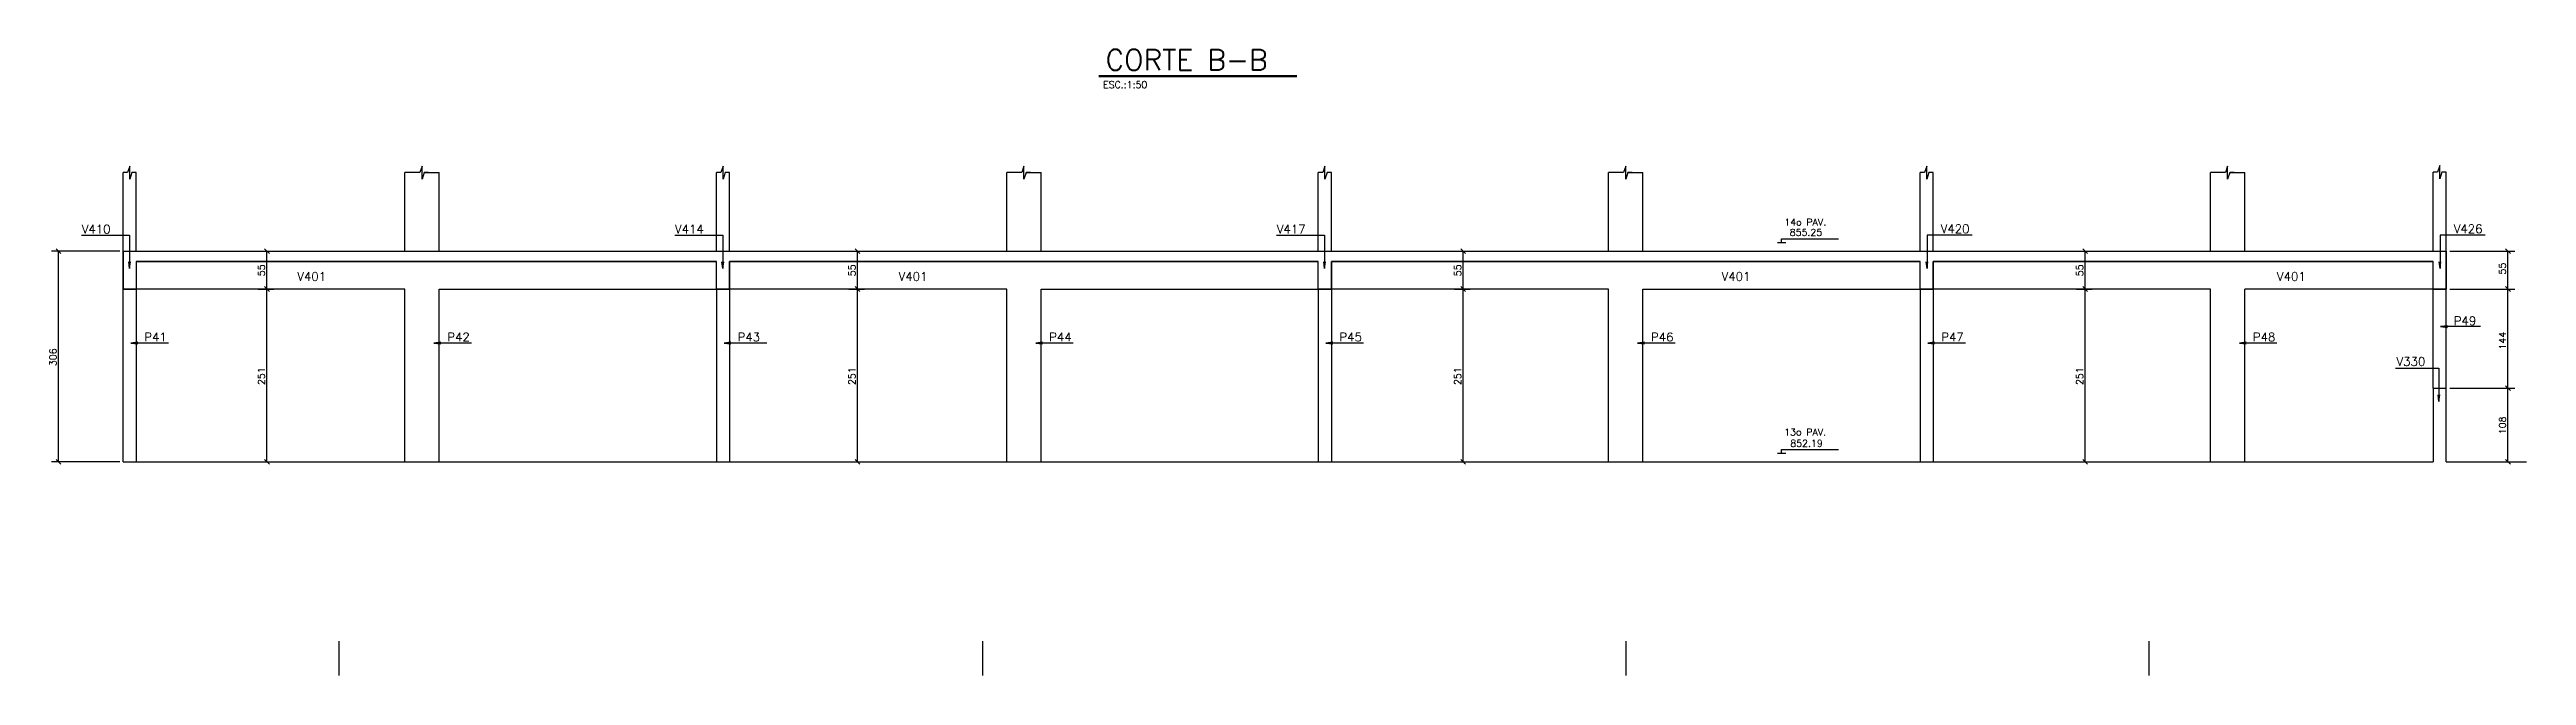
# Model space of a CAD drawing. Extents: x 1992 to 7619, y 830 to 3800.
# Drawn here: x 1992 to 5589, y 830 to 1739 of the extents above; entities that cross this region are included whole.
import ezdxf

# ---------------------------------------------------------------- set-up
doc = ezdxf.new("R2010")
doc.units = 0
doc.header["$MEASUREMENT"] = 0
for name, color, linetype in [('2', 2, 'CONTINUOUS'), ('3', 3, 'CONTINUOUS'), ('6', 6, 'CONTINUOUS'), ('8', 8, 'CONTINUOUS'), ('9', 9, 'CONTINUOUS')]:
    doc.layers.add(name, color=color, linetype=linetype)
doc.styles.get("Standard").update_dxf_attribs({"font": 'ROMANS.SHX'})

msp = doc.modelspace()

# ---------------------------------------------------------------- texts
at = {"layer": '2', "linetype": 'Continuous'}
msp.add_text('ESC.:1:50', height=10, dxfattribs=at).set_placement((3521.999872, 1683.050985))
for s, p in [('55', (2304.795194, 1409.795682)), ('55', (3162.34201, 1409.795682)), ('55', (4041.899661, 1409.795682)), ('55', (4945.228579, 1409.795682)), ('55', (5559.260322, 1412.295682)), ('306', (2002.049705, 1279.295682)), ('144', (5559.260322, 1303.295682)), ('251', (2304.795194, 1251.795682)), ('251', (3162.34201, 1251.795682)), ('251', (4041.899661, 1251.795682)), ('251', (4945.228579, 1251.795682)), ('108', (5559.260322, 1180.295682))]:
    msp.add_text(s, height=10, rotation=90, dxfattribs=at).set_placement(p)
at = {"layer": '3', "linetype": 'Continuous'}
for s, height, p in [('V410', 12.5, (2038.806865, 1471.95525)), ('V414', 12.5, (2900.306865, 1471.95525)), ('V417', 12.5, (3774.306865, 1471.95525)), ('14o PAV.', 10, (4511.334322, 1483.404021)), ('855.25', 10, (4519.197316, 1468.449387)), ('V420', 12.5, (4738.466469, 1472.45804)), ('V426', 12.5, (5483.466469, 1472.45804)), ('V401', 12.5, (2351.916108, 1403.20735)), ('V401', 12.5, (3225.18524, 1403.20735)), ('V401', 12.5, (4420.315265, 1403.20735)), ('V401', 12.5, (5226.756267, 1403.20735)), ('P49', 12.5, (5483.48526, 1338.739334)), ('P41', 12.5, (2129.701106, 1315.313434)), ('P42', 12.5, (2569.701106, 1315.313434)), ('P43', 12.5, (2991.201106, 1315.313434)), ('P44', 12.5, (3443.701106, 1315.313434)), ('P45', 12.5, (3865.201106, 1315.313434)), ('P46', 12.5, (4317.701106, 1315.313434)), ('P47', 12.5, (4739.201106, 1315.313434)), ('P48', 12.5, (5191.701106, 1315.313434)), ('V330', 12.5, (5400.365118, 1279.640213)), ('13o PAV.', 10, (4511.172951, 1178.400658)), ('852.19', 10, (4520.011183, 1162.217203))]:
    msp.add_text(s, height=height, dxfattribs=at).set_placement(p)
at = {"layer": '6', "linetype": 'Continuous'}
msp.add_text('CORTE B-B', height=30, dxfattribs=at).set_placement((3525.575781, 1709.156333))

# ---------------------------------------------------------------- linework, layer by layer
at = {"layer": '2', "linetype": 'Continuous'}
for p, q in [((2008.585239, 1442.760148), (2001.514171, 1449.831216)), ((2311.330728, 1442.760148), (2304.25966, 1449.831216)), ((3168.877544, 1442.760148), (3161.806476, 1449.831216)), ((4048.435195, 1442.760148), (4041.364127, 1449.831216)), ((4951.764113, 1442.760148), (4944.693045, 1449.831216)), ((5565.795856, 1442.760148), (5558.724788, 1449.831216)), ((2311.330728, 1387.760148), (2304.25966, 1394.831216)), ((2311.330728, 1387.760148), (2304.25966, 1394.831216)), ((3168.877544, 1387.760148), (3161.806476, 1394.831216)), ((3168.877544, 1387.760148), (3161.806476, 1394.831216)), ((4048.435195, 1387.760148), (4041.364127, 1394.831216)), ((4048.435195, 1387.760148), (4041.364127, 1394.831216)), ((4951.764113, 1387.760148), (4944.693045, 1394.831216)), ((4951.764113, 1387.760148), (4944.693045, 1394.831216)), ((5565.795856, 1387.760148), (5558.724788, 1394.831216)), ((5565.795856, 1387.760148), (5558.724788, 1394.831216)), ((5565.795856, 1243.760148), (5558.724788, 1250.831216)), ((5565.795856, 1243.760148), (5558.724788, 1250.831216)), ((2008.585239, 1136.760148), (2001.514171, 1143.831216)), ((2311.330728, 1136.760148), (2304.25966, 1143.831216)), ((3168.877544, 1136.760148), (3161.806476, 1143.831216)), ((4048.435195, 1136.760148), (4041.364127, 1143.831216)), ((4951.764113, 1136.760148), (4944.693045, 1143.831216)), ((5565.795856, 1136.760148), (5558.724788, 1143.831216))]:
    msp.add_line(p, q, dxfattribs=at)
at = {"layer": '3', "linetype": 'Continuous'}
for p, q in [((2099.09, 1446.295682), (2099.09, 1560.455238)), ((2118.09, 1446.295682), (2118.09, 1560.455238)), ((2508.09, 1446.295682), (2508.09, 1560.455238)), ((2558.09, 1446.295682), (2558.09, 1560.455238)), ((2960.59, 1446.295682), (2960.59, 1560.455238)), ((2979.59, 1446.295682), (2979.59, 1560.455238)), ((3382.09, 1446.295682), (3382.09, 1560.455238)), ((3432.09, 1446.295682), (3432.09, 1560.455238)), ((3834.59, 1446.295682), (3834.59, 1560.455238)), ((3853.59, 1446.295682), (3853.59, 1560.455238)), ((4256.09, 1446.295682), (4256.09, 1560.455238)), ((4306.09, 1446.295682), (4306.09, 1560.455238)), ((4708.59, 1446.295682), (4708.59, 1560.455238)), ((4727.59, 1446.295682), (4727.59, 1560.455238)), ((5130.09, 1446.295682), (5130.09, 1560.455238)), ((5180.09, 1446.295682), (5180.09, 1560.455238)), ((5453.59, 1446.295682), (5453.59, 1560.990873)), ((5472.59, 1446.295682), (5472.59, 1560.990873)), ((4513.349741, 1458.295682), (4501.349741, 1458.295682)), ((4507.349741, 1458.295682), (4507.349741, 1464.295682)), ((4507.349741, 1464.295682), (4589.924006, 1464.295682)), ((2099.09, 1140.295682), (2099.09, 1391.295682)), ((5180.09, 1140.295682), (5180.09, 1391.295682)), ((5472.59, 1247.295682), (5472.59, 1391.295682)), ((4513.349741, 1152.295682), (4501.349741, 1152.295682)), ((4507.349741, 1152.295682), (4507.349741, 1158.295682)), ((4507.349741, 1158.295682), (4589.924006, 1158.295682)), ((2412.353006, 879.93055), (2412.353006, 829.93105)), ((3346.837115, 879.93055), (3346.837115, 829.93105)), ((4281.321223, 879.93055), (4281.321223, 829.93105)), ((5040.832831, 879.93055), (5040.832831, 829.93105))]:
    msp.add_line(p, q, dxfattribs=at)
for points in [[(2508.09, 1140.295682), (2508.09, 1391.295682), (2118.09, 1391.295682), (2118.09, 1140.295682)], [(2558.09, 1140.295682), (2558.09, 1391.295682), (2960.59, 1391.295682), (2960.59, 1140.295682)], [(3382.09, 1140.295682), (3382.09, 1391.295682), (2979.59, 1391.295682), (2979.59, 1140.295682)], [(3432.09, 1140.295682), (3432.09, 1391.295682), (3834.59, 1391.295682), (3834.59, 1140.295682)], [(4256.09, 1140.295682), (4256.09, 1391.295682), (3853.59, 1391.295682), (3853.59, 1140.295682)], [(4306.09, 1140.295682), (4306.09, 1391.295682), (4708.59, 1391.295682), (4708.59, 1140.295682)], [(5130.09, 1140.295682), (5130.09, 1391.295682), (4727.59, 1391.295682), (4727.59, 1140.295682)], [(5453.59, 1247.295682), (5453.59, 1391.295682), (5180.09, 1391.295682)]]:
    msp.add_lwpolyline(points, dxfattribs=at)
at = {"layer": '6', "linetype": 'Continuous'}
for p, q in [((3516.061234, 1701.632244), (3803.446173, 1701.632244)), ((3516.061234, 1699.834204), (3803.446173, 1699.834204)), ((2099.09, 1446.295682), (5453.59, 1446.295682)), ((2099.09, 1446.295682), (2099.09, 1391.295682)), ((5453.59, 1446.295682), (5472.59, 1446.295682)), ((5472.59, 1434.295682), (5472.59, 1446.295682)), ((2118.09, 1431.295682), (2118.09, 1391.295682)), ((2118.09, 1431.295682), (2960.59, 1431.295682)), ((2960.59, 1391.295682), (2960.59, 1431.295682)), ((2979.59, 1391.295682), (2979.59, 1431.295682)), ((2979.59, 1431.295682), (3834.59, 1431.295682)), ((3834.59, 1391.295682), (3834.59, 1431.295682)), ((3853.59, 1391.295682), (3853.59, 1431.295682)), ((3853.59, 1431.295682), (4708.59, 1431.295682)), ((4708.59, 1391.295682), (4708.59, 1431.295682)), ((4727.59, 1391.295682), (4727.59, 1431.295682)), ((4727.59, 1431.295682), (5453.59, 1431.295682)), ((5453.59, 1391.295682), (5453.59, 1431.295682)), ((5472.59, 1391.295682), (5472.59, 1434.295682)), ((2099.09, 1391.295682), (2118.09, 1391.295682)), ((2960.59, 1391.295682), (2979.59, 1391.295682)), ((3834.59, 1391.295682), (3853.59, 1391.295682)), ((4708.59, 1391.295682), (4727.59, 1391.295682)), ((5453.59, 1391.295682), (5472.59, 1391.295682)), ((5453.59, 1247.295682), (5472.59, 1247.295682)), ((5453.59, 1247.295682), (5453.59, 1140.295682)), ((5472.59, 1140.295682), (5472.59, 1247.295682)), ((2099.09, 1140.295682), (5453.59, 1140.295682)), ((5472.59, 1140.295682), (5589.09, 1140.295682))]:
    msp.add_line(p, q, dxfattribs=at)
at = {"layer": '8', "linetype": 'Continuous'}
msp.add_lwpolyline([(2099.09, 1391.295682), (2099.09, 1446.295682), (5472.59, 1446.295682), (5472.59, 1391.295682), (5453.59, 1391.295682), (5453.59, 1431.295682), (4727.59, 1431.295682), (4727.59, 1391.295682), (4708.59, 1391.295682), (4708.59, 1431.295682), (3853.59, 1431.295682), (3853.59, 1391.295682), (3834.59, 1391.295682), (3834.59, 1431.295682), (2979.59, 1431.295682), (2979.59, 1391.295682), (2960.59, 1391.295682), (2960.59, 1431.295682), (2118.09, 1431.295682), (2118.09, 1391.295682), (2099.09, 1391.295682)], dxfattribs=at)
at = {"layer": '9', "linetype": 'Continuous'}
for p, q in [((2529.923327, 1560.455238), (2508.09, 1560.455238)), ((2536.256655, 1560.455238), (2558.09, 1560.455238)), ((3403.923327, 1560.455238), (3382.09, 1560.455238)), ((3410.256655, 1560.455238), (3432.09, 1560.455238)), ((4277.923327, 1560.455238), (4256.09, 1560.455238)), ((4284.256655, 1560.455238), (4306.09, 1560.455238)), ((5151.923327, 1560.455238), (5130.09, 1560.455238)), ((5158.256655, 1560.455238), (5180.09, 1560.455238)), ((2094.09, 1446.295682), (1995.049705, 1446.295682)), ((2005.049705, 1140.295682), (2005.049705, 1446.295682)), ((2306.726977, 1446.295682), (2317.795194, 1446.295682)), ((2307.795194, 1391.295682), (2307.795194, 1446.295682)), ((3164.273793, 1446.295682), (3175.34201, 1446.295682)), ((3165.34201, 1391.295682), (3165.34201, 1446.295682)), ((4043.831444, 1446.295682), (4054.899661, 1446.295682)), ((4044.899661, 1391.295682), (4044.899661, 1446.295682)), ((4947.160362, 1446.295682), (4958.228579, 1446.295682)), ((4948.228579, 1391.295682), (4948.228579, 1446.295682)), ((5477.59, 1446.295682), (5572.260322, 1446.295682)), ((5562.260322, 1391.295682), (5562.260322, 1446.295682)), ((2295.26479, 1391.295682), (2317.795194, 1391.295682)), ((2307.795194, 1140.295682), (2307.795194, 1391.295682)), ((3152.811606, 1391.295682), (3175.34201, 1391.295682)), ((3165.34201, 1140.295682), (3165.34201, 1391.295682)), ((4032.369257, 1391.295682), (4054.899661, 1391.295682)), ((4044.899661, 1140.295682), (4044.899661, 1391.295682)), ((4935.698175, 1391.295682), (4958.228579, 1391.295682)), ((4948.228579, 1140.295682), (4948.228579, 1391.295682)), ((5477.59, 1391.295682), (5572.260322, 1391.295682)), ((5562.260322, 1247.295682), (5562.260322, 1391.295682)), ((5477.59, 1247.295682), (5572.260322, 1247.295682)), ((5562.260322, 1140.295682), (5562.260322, 1247.295682)), ((2094.09, 1140.295682), (1995.049705, 1140.295682)), ((2310.098209, 1140.295682), (2317.795194, 1140.295682)), ((3167.645025, 1140.295682), (3175.34201, 1140.295682)), ((4047.202675, 1140.295682), (4054.899661, 1140.295682)), ((4950.531594, 1140.295682), (4958.228579, 1140.295682)), ((5539.882246, 1140.295682), (5572.260322, 1140.295682))]:
    msp.add_line(p, q, dxfattribs=at)
for points in [[(2118.09, 1560.455238), (2111.756655, 1560.455238), (2108.59, 1550.955238), (2108.59, 1569.955238), (2105.423327, 1560.455238), (2099.09, 1560.455238)], [(2542.59, 1560.455238), (2536.256655, 1560.455238), (2533.09, 1550.955238), (2533.09, 1569.955238), (2529.923327, 1560.455238), (2523.59, 1560.455238)], [(2979.59, 1560.455238), (2973.256655, 1560.455238), (2970.09, 1550.955238), (2970.09, 1569.955238), (2966.923327, 1560.455238), (2960.59, 1560.455238)], [(3416.59, 1560.455238), (3410.256655, 1560.455238), (3407.09, 1550.955238), (3407.09, 1569.955238), (3403.923327, 1560.455238), (3397.59, 1560.455238)], [(3853.59, 1560.455238), (3847.256655, 1560.455238), (3844.09, 1550.955238), (3844.09, 1569.955238), (3840.923327, 1560.455238), (3834.59, 1560.455238)], [(4290.59, 1560.455238), (4284.256655, 1560.455238), (4281.09, 1550.955238), (4281.09, 1569.955238), (4277.923327, 1560.455238), (4271.59, 1560.455238)], [(4727.59, 1560.455238), (4721.256655, 1560.455238), (4718.09, 1550.955238), (4718.09, 1569.955238), (4714.923327, 1560.455238), (4708.59, 1560.455238)], [(5164.59, 1560.455238), (5158.256655, 1560.455238), (5155.09, 1550.955238), (5155.09, 1569.955238), (5151.923327, 1560.455238), (5145.59, 1560.455238)], [(5472.59, 1560.990873), (5466.256655, 1560.990873), (5463.09, 1551.490873), (5463.09, 1570.490872), (5459.923327, 1560.990873), (5453.59, 1560.990873)], [(2038.545521, 1469.590948), (2108.294303, 1469.590948), (2108.294303, 1420.915052), (2106.989041, 1430.829501), (2108.294303, 1420.915052), (2109.599565, 1430.829501)], [(2900.045521, 1469.590948), (2969.794303, 1469.590948), (2969.794303, 1420.915052), (2968.489041, 1430.829501), (2969.794303, 1420.915052), (2971.099565, 1430.829501)], [(3774.045521, 1469.590948), (3843.794303, 1469.590948), (3843.794303, 1420.915052), (3842.489041, 1430.829501), (3843.794303, 1420.915052), (3845.099565, 1430.829501)], [(4784.296783, 1469.590948), (4718.605509, 1469.590948), (4718.605509, 1420.915052), (4717.300247, 1430.829501), (4718.605509, 1420.915052), (4719.910771, 1430.829501)], [(5529.296783, 1469.590948), (5463.605509, 1469.590948), (5463.605509, 1420.915052), (5462.300247, 1430.829501), (5463.605509, 1420.915052), (5464.910771, 1430.829501)], [(5522.109021, 1336.715295), (5464.457274, 1336.715295), (5474.371722, 1338.020557), (5464.457274, 1336.715295), (5474.371722, 1335.410033)], [(2164.756267, 1312.774042), (2110.157767, 1312.774042), (2120.072216, 1314.079304), (2110.157767, 1312.774042), (2120.072216, 1311.46878)], [(2604.756267, 1312.774042), (2550.157767, 1312.774042), (2560.072216, 1314.079304), (2550.157767, 1312.774042), (2560.072216, 1311.46878)], [(3033.62211, 1312.774042), (2971.657767, 1312.774042), (2981.572216, 1314.079304), (2971.657767, 1312.774042), (2981.572216, 1311.46878)], [(3478.756267, 1312.774042), (3424.157767, 1312.774042), (3434.072216, 1314.079304), (3424.157767, 1312.774042), (3434.072216, 1311.46878)], [(3900.256267, 1312.774042), (3845.657767, 1312.774042), (3855.572216, 1314.079304), (3845.657767, 1312.774042), (3855.572216, 1311.46878)], [(4352.756267, 1312.774042), (4298.157767, 1312.774042), (4308.072216, 1314.079304), (4298.157767, 1312.774042), (4308.072216, 1311.46878)], [(4774.256267, 1312.774042), (4719.657767, 1312.774042), (4729.572216, 1314.079304), (4719.657767, 1312.774042), (4729.572216, 1311.46878)], [(5226.756267, 1312.774042), (5172.157767, 1312.774042), (5182.072216, 1314.079304), (5172.157767, 1312.774042), (5182.072216, 1311.46878)], [(5398.760436, 1276.427327), (5461.966191, 1276.427327), (5461.966191, 1227.751431), (5460.660929, 1237.665879), (5461.966191, 1227.751431), (5463.271453, 1237.665879)]]:
    msp.add_lwpolyline(points, dxfattribs=at)

msp.set_redraw_order([(e.dxf.handle, doc.entitydb.next_handle()) for e in msp.query("TEXT MTEXT ATTDEF DIMENSION ARC_DIMENSION")])  # texts and dimensions are drawn at this point

doc.saveas('drawing.dxf')
